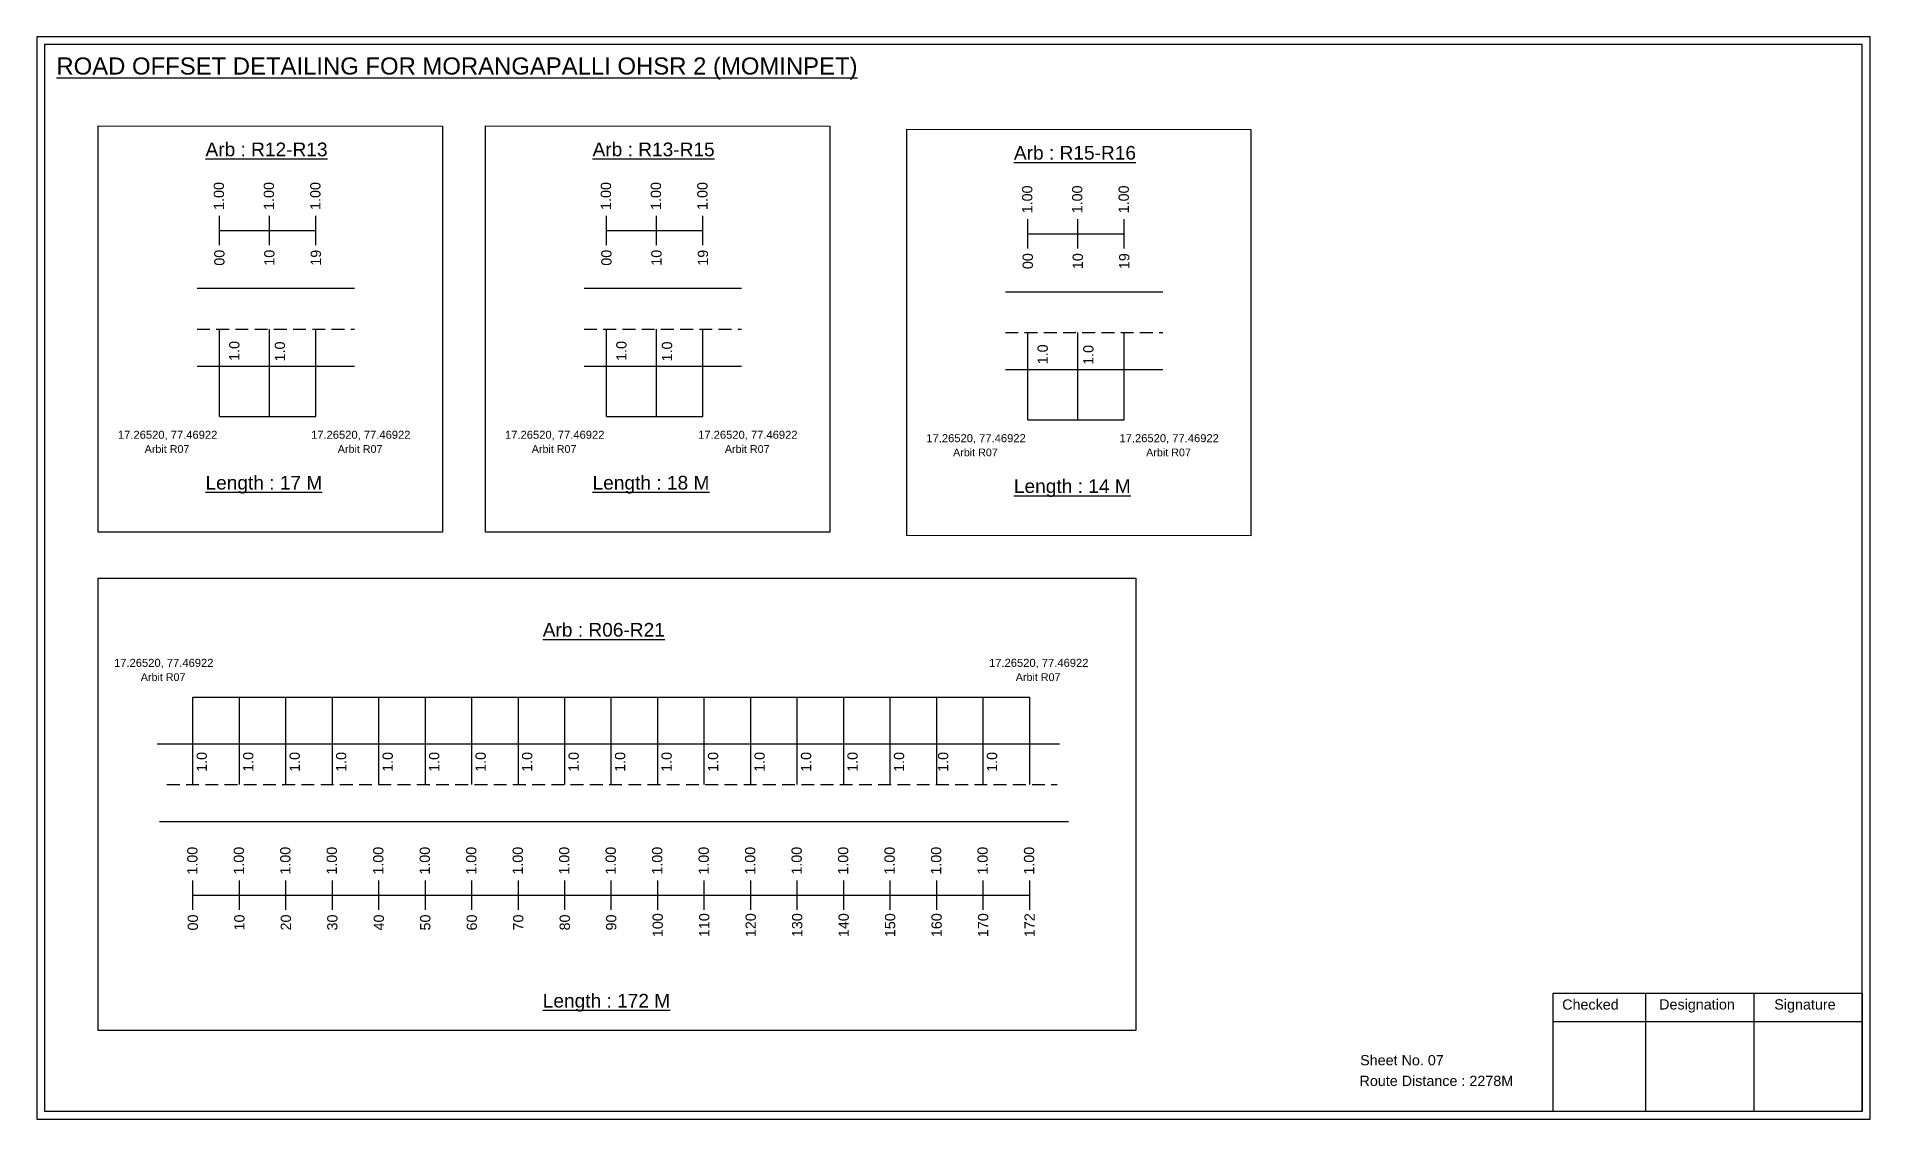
# Model space of a CAD drawing. Header units: inches. Extents: x -117 to 51867, y -12715 to 3423.
# Drawn here: x 40949 to 41485, y -2478 to -2162 of the extents above; entities that cross this region are included whole.
import ezdxf

# ---------------------------------------------------------------- set-up
doc = ezdxf.new("R2010")
doc.units = ezdxf.units.IN
doc.header["$MEASUREMENT"] = 0
doc.linetypes.add('DASHED2', pattern=[0.375, 0.25, -0.125])
doc.layers.add('PDF_Geometry', color=7, linetype='Continuous')
doc.layers.add('PDF_Text', color=5, linetype='Continuous')
doc.styles.add('PDF Arial', font='arial.ttf')
doc.styles.get("Standard").update_dxf_attribs({"font": 'arial.ttf'})

msp = doc.modelspace()

# ---------------------------------------------------------------- texts
at = {"color": 242, "true_color": 0xcd2027}
for s, height, p in [('%%UROAD OFFSET DETAILING FOR MORANGAPALLI OHSR 2 (MOMINPET)', 5, (40954.36, -2172.83)), ('%%UArb : R12-R13', 4, (40997.98, -2196.73)), ('%%UArb : R13-R15', 4, (41111.23, -2196.73)), ('%%UArb : R15-R16', 4, (41234.5, -2197.73)), ('%%ULength : 17 M', 4, (40997.98, -2294.23)), ('%%ULength : 18 M', 4, (41111.23, -2294.23)), ('%%ULength : 14 M', 4, (41234.5, -2295.23)), ('%%UArb : R06-R21', 4, (41096.65, -2337.26)), ('%%ULength : 172 M', 4, (41096.65, -2445.76))]:
    msp.add_text(s, height=height, dxfattribs=at).set_placement(p)
at = {"color": 217, "true_color": 0x93278f}
for s, p in [('1.00', (41003.38, -2212.44)), ('1.00', (41018.01, -2212.44)), ('1.00', (41031.61, -2212.44)), ('1.00', (41116.62, -2212.44)), ('1.00', (41131.25, -2212.44)), ('1.00', (41144.85, -2212.44)), ('1.00', (41239.89, -2213.44)), ('1.00', (41254.52, -2213.44)), ('1.00', (41268.12, -2213.44)), ('00', (41003.53, -2228.76)), ('10', (41018.16, -2228.76)), ('19', (41031.76, -2228.76)), ('00', (41116.77, -2228.76)), ('10', (41131.4, -2228.76)), ('19', (41145, -2228.76)), ('00', (41240.04, -2229.76)), ('10', (41254.67, -2229.76)), ('19', (41268.27, -2229.76)), ('1.00', (40995.63, -2406.9)), ('1.00', (41009.23, -2406.9)), ('1.00', (41022.83, -2406.9)), ('1.00', (41036.43, -2406.9)), ('1.00', (41050.03, -2406.9)), ('1.00', (41063.63, -2406.9)), ('1.00', (41077.23, -2406.9)), ('1.00', (41090.83, -2406.9)), ('1.00', (41104.43, -2406.9)), ('1.00', (41118.03, -2406.9)), ('1.00', (41131.63, -2406.9)), ('1.00', (41145.23, -2406.9)), ('1.00', (41158.83, -2406.9)), ('1.00', (41172.43, -2406.9)), ('1.00', (41186.03, -2406.9)), ('1.00', (41199.63, -2406.9)), ('1.00', (41213.23, -2406.9)), ('1.00', (41226.83, -2406.9)), ('1.00', (41240.43, -2406.9)), ('00', (40995.78, -2423.22)), ('10', (41009.38, -2423.22)), ('20', (41022.98, -2423.22)), ('30', (41036.58, -2423.22)), ('40', (41050.18, -2423.22)), ('50', (41063.78, -2423.22)), ('60', (41077.38, -2423.22)), ('70', (41090.98, -2423.22)), ('80', (41104.58, -2423.22)), ('90', (41118.18, -2423.22)), ('100', (41131.78, -2425.17)), ('110', (41145.38, -2425.17)), ('120', (41158.98, -2425.17)), ('130', (41172.58, -2425.17)), ('140', (41186.18, -2425.17)), ('150', (41199.78, -2425.17)), ('160', (41213.38, -2425.17)), ('170', (41226.98, -2425.17)), ('172', (41240.58, -2425.17))]:
    msp.add_text(s, height=3, rotation=90, dxfattribs=at).set_placement(p)
for p in [(41007.9, -2256.6), (41021.25, -2256.76), (41121.15, -2256.6), (41134.5, -2256.76), (41244.41, -2257.6), (41257.77, -2257.76), (40998.38, -2376.82), (41011.98, -2376.82), (41025.58, -2376.82), (41039.18, -2376.82), (41052.78, -2376.82), (41066.38, -2376.82), (41079.98, -2376.82), (41093.58, -2376.82), (41107.18, -2376.82), (41120.78, -2376.82), (41134.38, -2376.82), (41147.98, -2376.82), (41161.58, -2376.82), (41175.18, -2376.82), (41188.78, -2376.82), (41202.38, -2376.82), (41215.29, -2376.82), (41229.58, -2376.82)]:
    msp.add_text('1.0', height=3, rotation=90).set_placement(p)
at = {"color": 5}
for s, height, p in [('17.26520, 77.46922', 2.34, (40972.36, -2279.38)), ('17.26520, 77.46922', 2.34, (41028.86, -2279.38)), ('17.26520, 77.46922', 2.34, (41085.61, -2279.38)), ('17.26520, 77.46922', 2.34, (41142.11, -2279.38)), ('17.26520, 77.46922', 2.34, (41208.88, -2280.38)), ('17.26520, 77.46922', 2.34, (41265.38, -2280.38)), ('Arbit R07', 2.246, (40980.18, -2283.5)), ('Arbit R07', 2.246, (41036.68, -2283.5)), ('Arbit R07', 2.246, (41093.43, -2283.5)), ('Arbit R07', 2.246, (41149.93, -2283.5)), ('Arbit R07', 2.246, (41216.7, -2284.5)), ('Arbit R07', 2.246, (41273.2, -2284.5)), ('17.26520, 77.46922', 2.34, (40971.22, -2346.1)), ('17.26520, 77.46922', 2.34, (41227.22, -2346.1)), ('Arbit R07', 2.246, (40979.04, -2350.23)), ('Arbit R07', 2.246, (41235.04, -2350.23))]:
    msp.add_text(s, height=height, dxfattribs=at).set_placement(p)
for s, p in [('Sheet No. 07', (41335.8, -2462.67)), ('Route Distance : 2278M', (41335.61, -2468.72))]:
    msp.add_text(s, height=3).set_placement(p)
at = {"layer": 'PDF_Text', "color": 7, "attachment_point": 7, "style": 'PDF Arial'}
for s, insert, char_height in [('Checked', (41394.9, -2446.42), 3.001), ('Designation', (41423.28, -2447.25), 3.0006), ('Signature', (41456.96, -2447.25), 3.001)]:
    msp.add_mtext(s, dxfattribs=dict(at, insert=insert, char_height=char_height))

# ---------------------------------------------------------------- linework, layer by layer
at = {"color": 217, "true_color": 0x93278f}
for p, q in [((41002.05, -2222.73), (41002.05, -2214.18)), ((41016.68, -2222.73), (41016.68, -2214.18)), ((41030.28, -2222.73), (41030.28, -2214.18)), ((41115.3, -2222.73), (41115.3, -2214.18)), ((41129.92, -2222.73), (41129.92, -2214.18)), ((41143.52, -2222.73), (41143.52, -2214.18)), ((41238.56, -2223.73), (41238.56, -2215.18)), ((41253.19, -2223.73), (41253.19, -2215.18)), ((41266.79, -2223.73), (41266.79, -2215.18)), ((41002.05, -2218.45), (41030.28, -2218.44)), ((41115.3, -2218.45), (41143.52, -2218.44)), ((41238.56, -2219.46), (41266.79, -2219.44)), ((40994.31, -2417.19), (40994.31, -2408.64)), ((41007.91, -2417.19), (41007.91, -2408.64)), ((41021.51, -2417.19), (41021.51, -2408.64)), ((41035.11, -2417.19), (41035.11, -2408.64)), ((41048.71, -2417.19), (41048.71, -2408.64)), ((41062.31, -2417.19), (41062.31, -2408.64)), ((41075.91, -2417.19), (41075.91, -2408.64)), ((41089.51, -2417.19), (41089.51, -2408.64)), ((41103.11, -2417.19), (41103.11, -2408.64)), ((41116.71, -2417.19), (41116.71, -2408.64)), ((41130.31, -2417.19), (41130.31, -2408.64)), ((41143.91, -2417.19), (41143.91, -2408.64)), ((41157.51, -2417.19), (41157.51, -2408.64)), ((41171.11, -2417.19), (41171.11, -2408.64)), ((41184.71, -2417.19), (41184.71, -2408.64)), ((41198.31, -2417.19), (41198.31, -2408.64)), ((41211.91, -2417.19), (41211.91, -2408.64)), ((41225.51, -2417.19), (41225.51, -2408.64)), ((41239.11, -2417.19), (41239.11, -2408.64)), ((40994.31, -2412.92), (41239.11, -2412.88))]:
    msp.add_line(p, q, dxfattribs=at)
for p, q in [((41041.58, -2235.46), (40995.5, -2235.46)), ((41154.82, -2235.46), (41108.74, -2235.46)), ((41278.09, -2236.46), (41232.01, -2236.46)), ((41002.05, -2272.88), (41002.05, -2247.34)), ((41016.68, -2272.88), (41016.68, -2247.34)), ((41030.28, -2272.88), (41030.28, -2247.34)), ((41115.3, -2272.88), (41115.3, -2247.34)), ((41129.92, -2272.88), (41129.92, -2247.34)), ((41143.52, -2272.88), (41143.52, -2247.34)), ((41238.56, -2273.88), (41238.56, -2248.34)), ((41253.19, -2273.88), (41253.19, -2248.34)), ((41266.79, -2273.88), (41266.79, -2248.34)), ((40995.5, -2258.14), (41027.61, -2258.14)), ((41027.61, -2258.14), (41041.58, -2258.14)), ((41108.74, -2258.14), (41140.85, -2258.14)), ((41140.85, -2258.14), (41154.82, -2258.14)), ((41232.01, -2259.14), (41264.12, -2259.14)), ((41264.12, -2259.14), (41278.09, -2259.14)), ((40994.31, -2380.49), (40994.31, -2354.96)), ((41007.91, -2380.49), (41007.91, -2354.96)), ((41021.51, -2380.49), (41021.51, -2354.96)), ((41035.11, -2380.49), (41035.11, -2354.96)), ((41048.71, -2380.49), (41048.71, -2354.96)), ((41062.31, -2380.49), (41062.31, -2354.96)), ((41075.91, -2380.49), (41075.91, -2354.96)), ((41089.51, -2380.49), (41089.51, -2354.96)), ((41103.11, -2380.49), (41103.11, -2354.96)), ((41116.71, -2380.49), (41116.71, -2354.96)), ((41130.31, -2380.49), (41130.31, -2354.96)), ((41143.91, -2380.49), (41143.91, -2354.96)), ((41157.51, -2380.49), (41157.51, -2354.96)), ((41171.11, -2380.49), (41171.11, -2354.96)), ((41184.71, -2380.49), (41184.71, -2354.96)), ((41198.31, -2380.49), (41198.31, -2354.96)), ((41211.91, -2380.49), (41211.91, -2354.96)), ((41225.51, -2380.49), (41225.51, -2354.96)), ((41239.11, -2380.49), (41239.11, -2354.96)), ((40983.81, -2368.61), (41247.85, -2368.61)), ((40984.48, -2391.3), (41250.47, -2391.3))]:
    msp.add_line(p, q)
at = {"linetype": 'DASHED2', "ltscale": 15}
for p, q in [((40995.5, -2247.34), (41041.58, -2247.34)), ((41108.74, -2247.34), (41154.82, -2247.34)), ((41232.01, -2248.34), (41278.09, -2248.34)), ((40986.69, -2380.49), (41247.12, -2380.49))]:
    msp.add_line(p, q, dxfattribs=at)
at = {"color": 5}
for p, q in [((41002.05, -2272.88), (41030.28, -2272.88)), ((41115.3, -2272.88), (41143.52, -2272.88)), ((41238.56, -2273.88), (41266.79, -2273.88)), ((40994.31, -2354.96), (41239.11, -2354.96))]:
    msp.add_line(p, q, dxfattribs=at)
for points in [[(40966.62, -2187.84), (41067.35, -2187.93), (41067.35, -2306.75), (40966.62, -2306.66)], [(41079.86, -2187.84), (41180.6, -2187.93), (41180.6, -2306.75), (41079.86, -2306.66)], [(41203.13, -2188.84), (41303.86, -2188.93), (41303.86, -2307.75), (41203.13, -2307.66)], [(40966.62, -2320.12), (41270.13, -2320.12), (41270.13, -2452.49), (40966.62, -2452.49)]]:
    msp.add_lwpolyline(points, close=True)
at = {"layer": 'PDF_Geometry'}
for points in [[(40948.59, -2161.76), (40948.59, -2478.47), (41485.06, -2478.47), (41485.06, -2161.76)], [(40950.91, -2164.08), (40950.91, -2476.05), (41482.64, -2476.05), (41482.64, -2164.08)]]:
    msp.add_lwpolyline(points, close=True, dxfattribs=at)
at = {"layer": 'PDF_Geometry', "color": 242, "true_color": 0xcc1f26}
msp.add_lwpolyline([(41482.64, -2476.14), (41392.3, -2476.14), (41392.3, -2441.53), (41482.64, -2441.53)], close=True, dxfattribs=at)
for points in [[(41419.28, -2441.53), (41419.28, -2476.14)], [(41451.01, -2441.53), (41451.01, -2476.14)], [(41392.3, -2449.9), (41482.64, -2449.9)]]:
    msp.add_lwpolyline(points, dxfattribs=at)

msp.set_redraw_order([(e.dxf.handle, doc.entitydb.next_handle()) for e in msp.query("TEXT MTEXT ATTDEF DIMENSION ARC_DIMENSION")])  # texts and dimensions are drawn at this point

doc.saveas('drawing.dxf')
